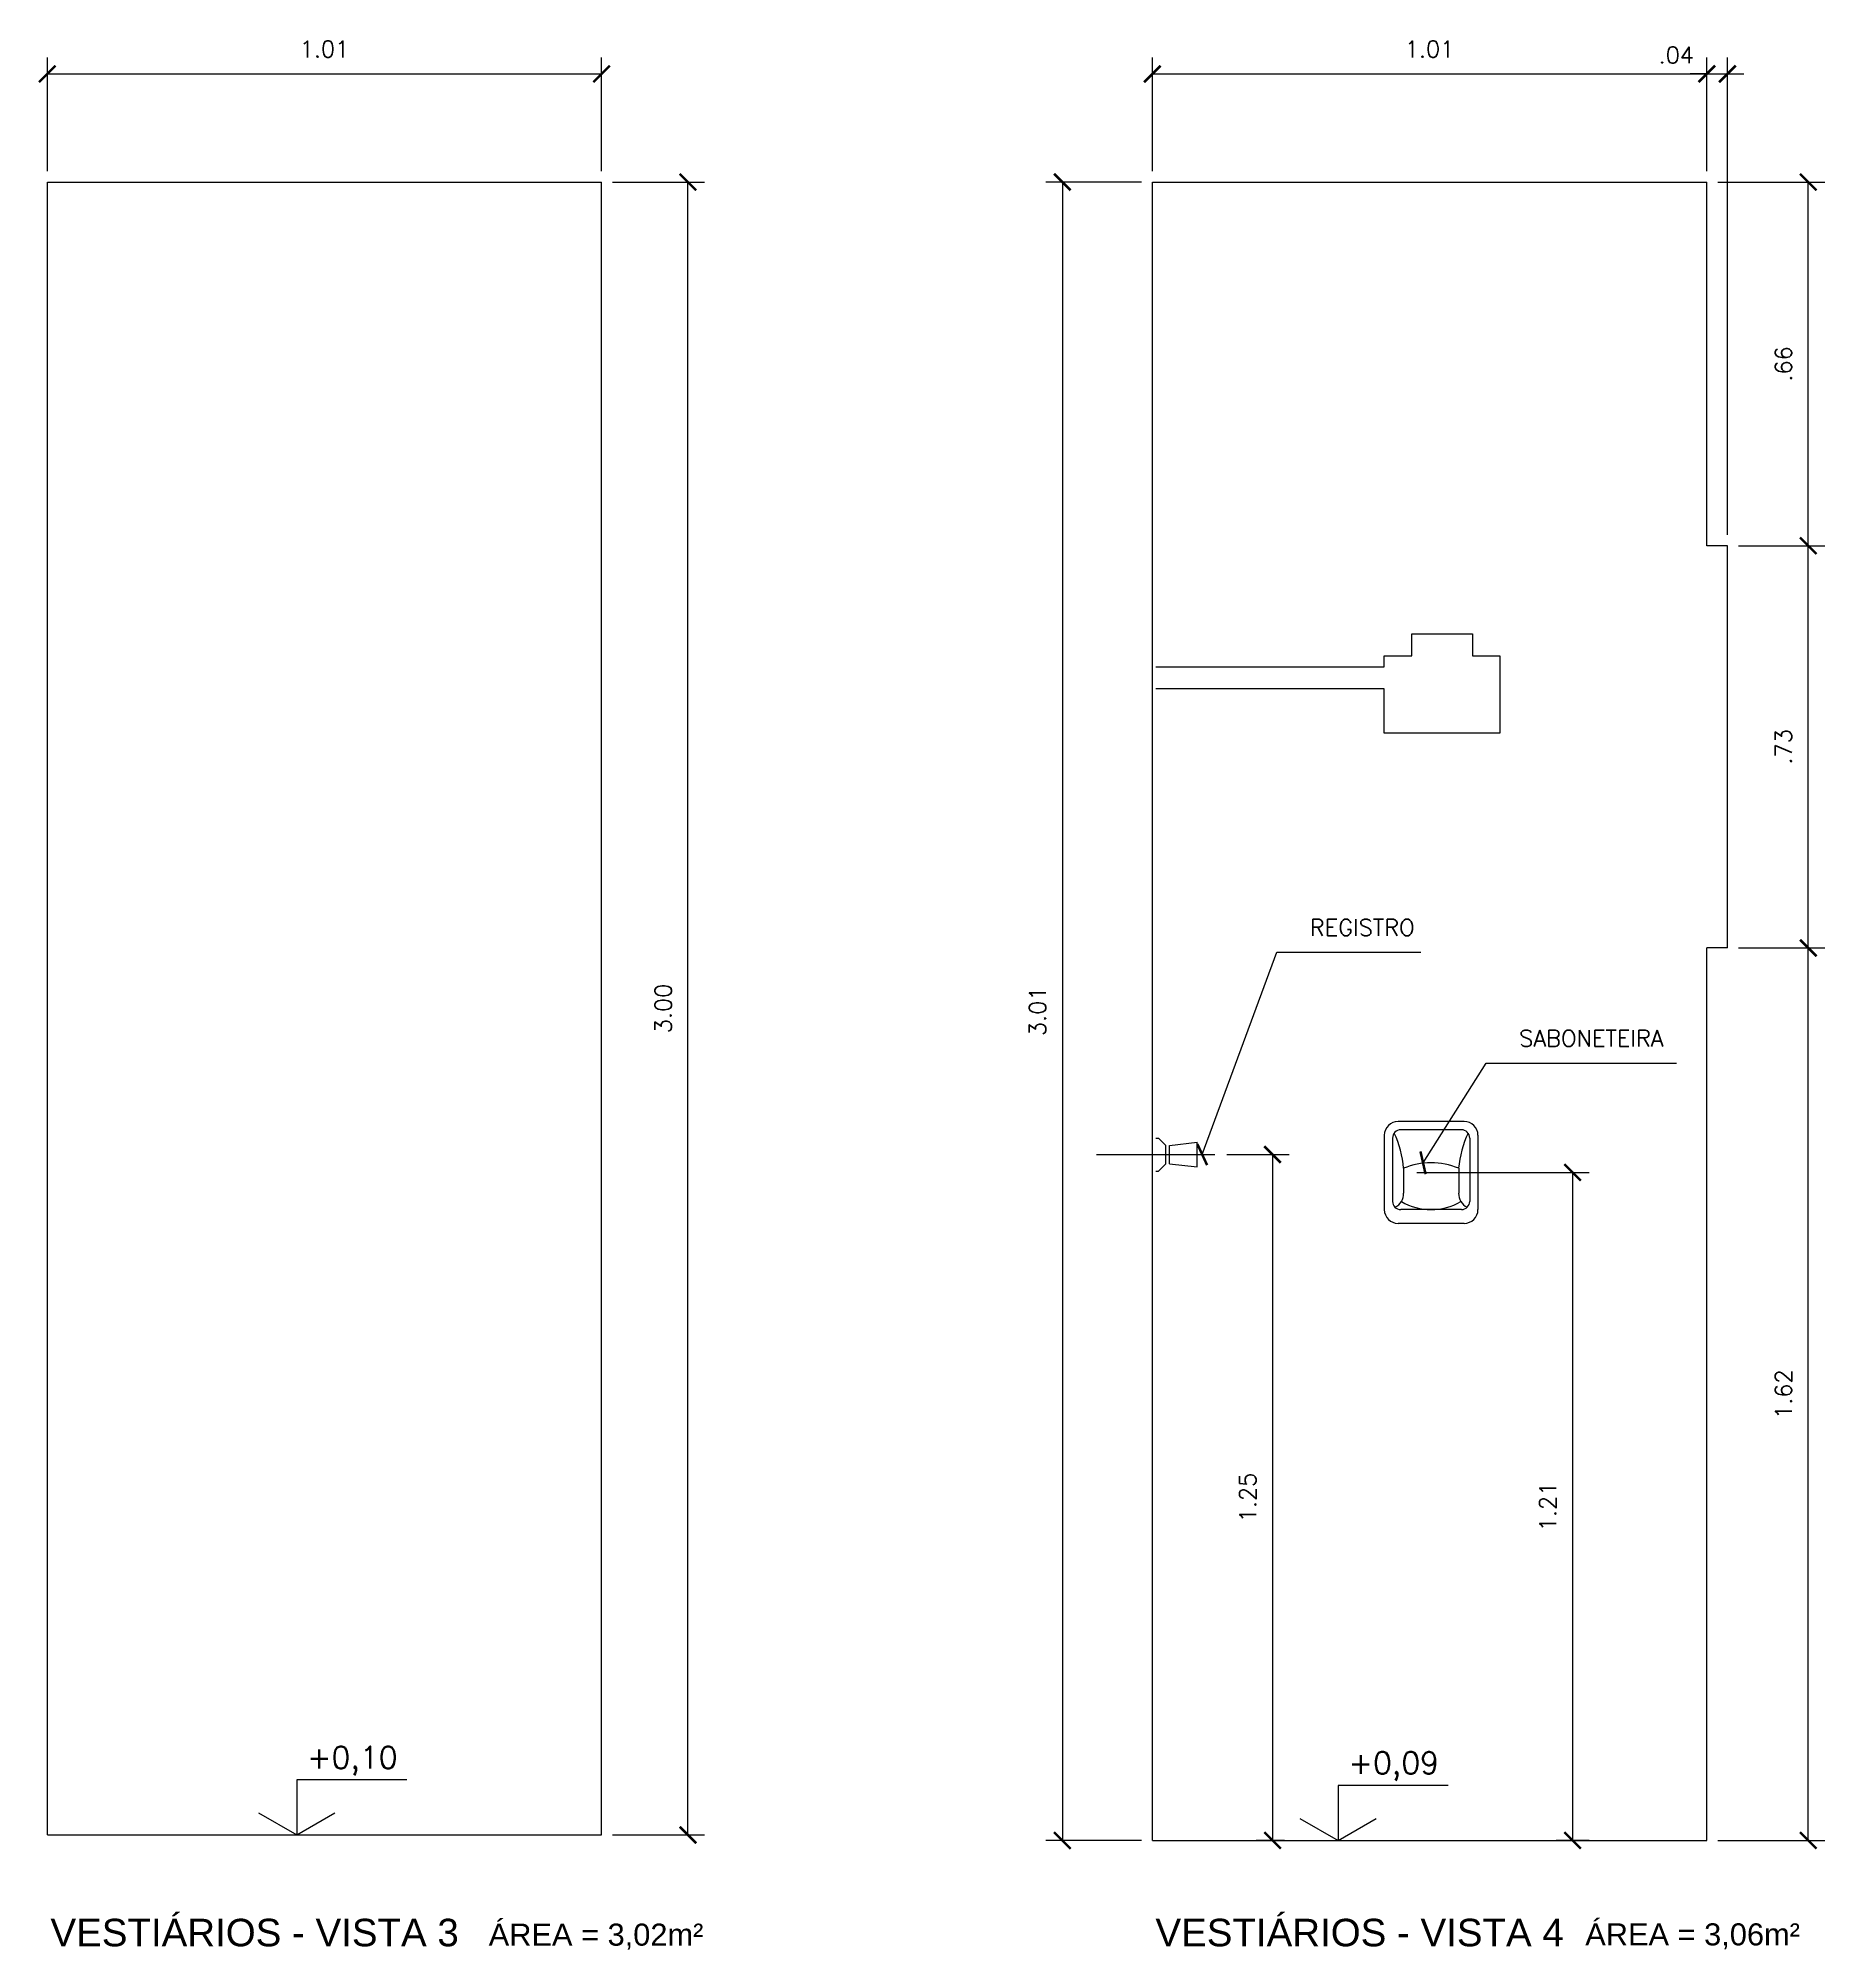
# Model space of a CAD drawing. Header units: millimetres. Extents: x 1 to 250, y 10 to 22.
# Drawn here: x 113.718 to 116.962, y 18.083 to 21.552 of the extents above; entities that cross this region are included whole.
import ezdxf

# ---------------------------------------------------------------- set-up
doc = ezdxf.new("R2010")
doc.units = ezdxf.units.MM
for name, color, linetype in [('COTAS', 1, 'Continuous'), ('NOTAS', 2, 'Continuous'), ('PEÇAS', 7, 'Continuous'), ('REVEST', 2, 'Continuous')]:
    doc.layers.add(name, color=color, linetype=linetype)
doc.styles.add('60-20', font='romans.shx', dxfattribs={"height": 0.03})
doc.styles.add('60-50', font='romans.shx', dxfattribs={"height": 0.075})
doc.styles.add('80-20', font='romans.shx', dxfattribs={"height": 0.04})
doc.styles.add('ARIAL', font='arial.ttf', dxfattribs={"height": 0.05})
doc.dimstyles.new('20', dxfattribs={"dimtxt": 0.1, "dimasz": 0.075, "dimexe": 0.075, "dimexo": 0.05, "dimgap": 0.075, "dimtad": 1, "dimzin": 4, "dimdsep": 46, "dimtxsty": '60-50', "dimblk1": 'ARCHTICK', "dimblk2": 'ARCHTICK', "dimsah": 1, "dimcen": 2.5, "dimclrt": 3, "dimadec": 0, "dimazin": 0, "dimtfac": 1, "dimtmove": 2, "dimatfit": 3, "dimldrblk": 'ARCHTICK', "dimfxl": 1, "dimarcsym": 0})

msp = doc.modelspace()

# ---------------------------------------------------------------- texts
at = {"layer": 'COTAS', "color": 3, "char_height": 0.03, "attachment_point": 4, "style": '60-20'}
for s, insert in [('REGISTRO', (116.0271, 19.938)), ('SABONETEIRA', (116.407, 19.7368))]:
    msp.add_mtext(s, dxfattribs=dict(at, insert=insert))
at = {"layer": 'NOTAS', "color": 3, "style": '80-20'}
for s, p in [('+0,10', (114.2063, 18.4117)), ('+0,09', (116.097, 18.4017))]:
    msp.add_text(s, height=0.04, dxfattribs=at).set_placement(p)
at = {"layer": 'NOTAS', "style": 'ARIAL'}
for s, height, p in [('VESTIÁRIOS - VISTA 3', 0.05, (113.7406, 18.0888)), ('VESTIÁRIOS - VISTA 4', 0.05, (115.7467, 18.0888)), ('ÁREA = 3,02m²', 0.04, (114.5362, 18.09)), ('ÁREA = 3,06m²', 0.04, (116.527, 18.0905))]:
    msp.add_text(s, height=height, dxfattribs=at).set_placement(p)

# ---------------------------------------------------------------- blocks, each defined once
blk = doc.blocks.new('_ARCHTICK')
at = {"color": 0, "linetype": 'ByBlock', "const_width": 0.15}
blk.add_lwpolyline([(-0.5, -0.5), (0.5, 0.5)], dxfattribs=at)
blk = doc.blocks.new('*D69')
at = {"color": 0, "linetype": 'ByBlock'}
for p, q in [((115.7411, 21.3109), (115.7411, 21.5173)), ((116.7476, 21.3109), (116.7476, 21.5173)), ((115.7411, 21.4873), (116.7476, 21.4873))]:
    blk.add_line(p, q, dxfattribs=at)
at = {"layer": 'DEFPOINTS', "color": 0, "linetype": 'ByBlock'}
for p in [(116.7476, 21.4873), (115.7411, 21.2909), (116.7476, 21.2909)]:
    blk.add_point(p, dxfattribs=at)
at = {"color": 0, "linetype": 'ByBlock', "xscale": 0.03, "yscale": 0.03, "zscale": 0.03, "rotation": 180}
blk.add_blockref('_ARCHTICK', (115.7411, 21.4873), dxfattribs=at)
at = {"color": 0, "linetype": 'ByBlock', "xscale": 0.03, "yscale": 0.03, "zscale": 0.03}
blk.add_blockref('_ARCHTICK', (116.7476, 21.4873), dxfattribs=at)
at = {"color": 3, "linetype": 'ByBlock', "insert": (116.2443, 21.5323), "char_height": 0.03, "attachment_point": 5, "style": '60-20'}
blk.add_mtext('1.01', dxfattribs=at)
blk = doc.blocks.new('*D112')
at = {"color": 0, "linetype": 'ByBlock'}
for p, q in [((116.7476, 21.3109), (116.7476, 21.5173)), ((116.7851, 20.6509), (116.7851, 21.5173)), ((116.7476, 21.4873), (116.7176, 21.4873)), ((116.7476, 21.4873), (116.7851, 21.4873)), ((116.7476, 21.4873), (116.7851, 21.4873)), ((116.7851, 21.4873), (116.8151, 21.4873))]:
    blk.add_line(p, q, dxfattribs=at)
at = {"layer": 'DEFPOINTS', "color": 0, "linetype": 'ByBlock'}
for p in [(116.7851, 21.4873), (116.7476, 21.2909), (116.7851, 20.6309)]:
    blk.add_point(p, dxfattribs=at)
at = {"color": 0, "linetype": 'ByBlock', "xscale": 0.03, "yscale": 0.03, "zscale": 0.03}
blk.add_blockref('_ARCHTICK', (116.7476, 21.4873), dxfattribs=at)
at = {"color": 0, "linetype": 'ByBlock', "xscale": 0.03, "yscale": 0.03, "zscale": 0.03, "rotation": 180}
blk.add_blockref('_ARCHTICK', (116.7851, 21.4873), dxfattribs=at)
at = {"color": 3, "linetype": 'ByBlock', "insert": (116.6923, 21.5216), "char_height": 0.03, "attachment_point": 5, "style": '60-20'}
blk.add_mtext('.04', dxfattribs=at)
blk = doc.blocks.new('*D196')
at = {"color": 0, "linetype": 'ByBlock'}
for p, q in [((116.8051, 19.9009), (116.9619, 19.9009)), ((116.9319, 18.2809), (116.9319, 19.9009)), ((116.7676, 18.2809), (116.9619, 18.2809))]:
    blk.add_line(p, q, dxfattribs=at)
at = {"layer": 'DEFPOINTS', "color": 0, "linetype": 'ByBlock'}
for p in [(116.7851, 19.9009), (116.9319, 19.9009), (116.7476, 18.2809)]:
    blk.add_point(p, dxfattribs=at)
at = {"color": 0, "linetype": 'ByBlock', "xscale": 0.03, "yscale": 0.03, "zscale": 0.03}
for p, rotation in [((116.9319, 19.9009), 90), ((116.9319, 18.2809), 270)]:
    blk.add_blockref('_ARCHTICK', p, dxfattribs=dict(at, rotation=rotation))
at = {"color": 3, "linetype": 'ByBlock', "insert": (116.8869, 19.0909), "char_height": 0.03, "attachment_point": 5, "rotation": 90, "style": '60-20'}
blk.add_mtext('1.62', dxfattribs=at)
blk = doc.blocks.new('*D197')
at = {"color": 0, "linetype": 'ByBlock'}
for p, q in [((116.8051, 20.6309), (116.9619, 20.6309)), ((116.9319, 19.9009), (116.9319, 20.6309))]:
    blk.add_line(p, q, dxfattribs=at)
at = {"layer": 'DEFPOINTS', "color": 0, "linetype": 'ByBlock'}
for p in [(116.7851, 20.6309), (116.9319, 20.6309), (116.7851, 19.9009)]:
    blk.add_point(p, dxfattribs=at)
at = {"color": 0, "linetype": 'ByBlock', "xscale": 0.03, "yscale": 0.03, "zscale": 0.03}
for p, rotation in [((116.9319, 20.6309), 90), ((116.9319, 19.9009), 270)]:
    blk.add_blockref('_ARCHTICK', p, dxfattribs=dict(at, rotation=rotation))
at = {"color": 3, "linetype": 'ByBlock', "insert": (116.8869, 20.2659), "char_height": 0.03, "attachment_point": 5, "rotation": 90, "style": '60-20'}
blk.add_mtext('.73', dxfattribs=at)
blk = doc.blocks.new('*D198')
at = {"color": 0, "linetype": 'ByBlock'}
for p, q in [((116.7676, 21.2909), (116.9619, 21.2909)), ((116.9319, 20.6309), (116.9319, 21.2909))]:
    blk.add_line(p, q, dxfattribs=at)
at = {"layer": 'DEFPOINTS', "color": 0, "linetype": 'ByBlock'}
for p in [(116.7476, 21.2909), (116.9319, 21.2909), (116.7851, 20.6309)]:
    blk.add_point(p, dxfattribs=at)
at = {"color": 0, "linetype": 'ByBlock', "xscale": 0.03, "yscale": 0.03, "zscale": 0.03}
for p, rotation in [((116.9319, 21.2909), 90), ((116.9319, 20.6309), 270)]:
    blk.add_blockref('_ARCHTICK', p, dxfattribs=dict(at, rotation=rotation))
at = {"color": 3, "linetype": 'ByBlock', "insert": (116.8869, 20.9609), "char_height": 0.03, "attachment_point": 5, "rotation": 90, "style": '60-20'}
blk.add_mtext('.66', dxfattribs=at)
blk = doc.blocks.new('*D199')
at = {"color": 0, "linetype": 'ByBlock'}
for p, q in [((115.7211, 21.2909), (115.5477, 21.2909)), ((115.5777, 21.2909), (115.5777, 18.2809)), ((115.7211, 18.2809), (115.5477, 18.2809))]:
    blk.add_line(p, q, dxfattribs=at)
at = {"layer": 'DEFPOINTS', "color": 0, "linetype": 'ByBlock'}
for p in [(115.7411, 21.2909), (115.5777, 18.2809), (115.7411, 18.2809)]:
    blk.add_point(p, dxfattribs=at)
at = {"color": 0, "linetype": 'ByBlock', "xscale": 0.03, "yscale": 0.03, "zscale": 0.03}
for p, rotation in [((115.5777, 21.2909), 90), ((115.5777, 18.2809), 270)]:
    blk.add_blockref('_ARCHTICK', p, dxfattribs=dict(at, rotation=rotation))
at = {"color": 3, "linetype": 'ByBlock', "insert": (115.5327, 19.7859), "char_height": 0.03, "attachment_point": 5, "rotation": 90, "style": '60-20'}
blk.add_mtext('3.01', dxfattribs=at)
blk = doc.blocks.new('*D339')
at = {"color": 0, "linetype": 'ByBlock'}
for p, q in [((207.0575, 19.4934), (207.37, 19.4934)), ((207.34, 19.4934), (207.34, 18.2809)), ((207.3704, 18.2809), (207.31, 18.2809))]:
    blk.add_line(p, q, dxfattribs=at)
at = {"layer": 'DEFPOINTS', "color": 0, "linetype": 'ByBlock'}
for p in [(207.0375, 19.4934), (207.34, 18.2809), (207.3904, 18.2809)]:
    blk.add_point(p, dxfattribs=at)
at = {"color": 0, "linetype": 'ByBlock', "xscale": 0.03, "yscale": 0.03, "zscale": 0.03}
for p, rotation in [((207.34, 19.4934), 90), ((207.34, 18.2809), 270)]:
    blk.add_blockref('_ARCHTICK', p, dxfattribs=dict(at, rotation=rotation))
at = {"color": 3, "linetype": 'ByBlock', "insert": (207.295, 18.8871), "char_height": 0.03, "attachment_point": 5, "rotation": 90, "style": '60-20'}
blk.add_mtext('1.21', dxfattribs=at)
blk = doc.blocks.new('*D340')
at = {"color": 0, "linetype": 'ByBlock'}
for p, q in [((206.7123, 19.5259), (206.8253, 19.5259)), ((206.7953, 19.5259), (206.7953, 18.2809)), ((206.8167, 18.2809), (206.7653, 18.2809))]:
    blk.add_line(p, q, dxfattribs=at)
at = {"layer": 'DEFPOINTS', "color": 0, "linetype": 'ByBlock'}
for p in [(206.6923, 19.5259), (206.7953, 18.2809), (206.8367, 18.2809)]:
    blk.add_point(p, dxfattribs=at)
at = {"color": 0, "linetype": 'ByBlock', "xscale": 0.03, "yscale": 0.03, "zscale": 0.03}
for p, rotation in [((206.7953, 19.5259), 90), ((206.7953, 18.2809), 270)]:
    blk.add_blockref('_ARCHTICK', p, dxfattribs=dict(at, rotation=rotation))
at = {"color": 3, "linetype": 'ByBlock', "insert": (206.7503, 18.9034), "char_height": 0.03, "attachment_point": 5, "rotation": 90, "style": '60-20'}
blk.add_mtext('1.25', dxfattribs=at)
blk = doc.blocks.new('*D68')
at = {"color": 0, "linetype": 'ByBlock'}
for p, q in [((113.7349, 21.3109), (113.7349, 21.5173)), ((114.7411, 21.3109), (114.7411, 21.5173)), ((113.7349, 21.4873), (114.7411, 21.4873))]:
    blk.add_line(p, q, dxfattribs=at)
at = {"layer": 'DEFPOINTS', "color": 0, "linetype": 'ByBlock'}
for p in [(114.7411, 21.4873), (113.7349, 21.2909), (114.7411, 21.2909)]:
    blk.add_point(p, dxfattribs=at)
at = {"color": 0, "linetype": 'ByBlock', "xscale": 0.03, "yscale": 0.03, "zscale": 0.03, "rotation": 180}
blk.add_blockref('_ARCHTICK', (113.7349, 21.4873), dxfattribs=at)
at = {"color": 0, "linetype": 'ByBlock', "xscale": 0.03, "yscale": 0.03, "zscale": 0.03}
blk.add_blockref('_ARCHTICK', (114.7411, 21.4873), dxfattribs=at)
at = {"color": 3, "linetype": 'ByBlock', "insert": (114.238, 21.5323), "char_height": 0.03, "attachment_point": 5, "style": '60-20'}
blk.add_mtext('1.01', dxfattribs=at)
blk = doc.blocks.new('*D195')
at = {"color": 0, "linetype": 'ByBlock'}
for p, q in [((114.7611, 21.2909), (114.928, 21.2909)), ((114.898, 18.2909), (114.898, 21.2909)), ((114.7611, 18.2909), (114.928, 18.2909))]:
    blk.add_line(p, q, dxfattribs=at)
at = {"layer": 'DEFPOINTS', "color": 0, "linetype": 'ByBlock'}
for p in [(114.7411, 21.2909), (114.898, 21.2909), (114.7411, 18.2909)]:
    blk.add_point(p, dxfattribs=at)
at = {"color": 0, "linetype": 'ByBlock', "xscale": 0.03, "yscale": 0.03, "zscale": 0.03}
for p, rotation in [((114.898, 21.2909), 90), ((114.898, 18.2909), 270)]:
    blk.add_blockref('_ARCHTICK', p, dxfattribs=dict(at, rotation=rotation))
at = {"color": 3, "linetype": 'ByBlock', "insert": (114.853, 19.7909), "char_height": 0.03, "attachment_point": 5, "rotation": 90, "style": '60-20'}
blk.add_mtext('3.00', dxfattribs=at)

# ---------------------------------------------------------------- dimensions: what is measured, and where the dimension line sits
at = {"layer": 'COTAS'}
for base, p1, p2, picture, middle in [((114.7411, 21.4873), (113.7349, 21.2909), (114.7411, 21.2909), '*D68', (114.238, 21.5323)), ((116.7476, 21.4873), (115.7411, 21.2909), (116.7476, 21.2909), '*D69', (116.2443, 21.5323))]:
    dim = msp.add_linear_dim(base=base, p1=p1, p2=p2, dimstyle='20', override={"dimtxt": 0.02, "dimasz": 0.03, "dimexe": 0.03, "dimexo": 0.02, "dimgap": 0.03, "dimtxsty": '60-20'}, dxfattribs=at)
    dim.commit()
    dim.dimension.update_dxf_attribs({"geometry": picture, "text_midpoint": middle})
dim = msp.add_linear_dim(base=(116.7851, 21.4873), p1=(116.7476, 21.2909), p2=(116.7851, 20.6309), dimstyle='20', override={"dimtxt": 0.02, "dimasz": 0.03, "dimexe": 0.03, "dimexo": 0.02, "dimgap": 0.03, "dimtxsty": '60-20'}, dxfattribs=at)
dim.commit()
dim.dimension.update_dxf_attribs({"geometry": '*D112', "text_midpoint": (116.6923, 21.5216), "dimtype": 160})
for base, p1, p2, override, picture, middle in [((114.898, 21.2909), (114.7411, 18.2909), (114.7411, 21.2909), {"dimtxt": 0.02, "dimasz": 0.03, "dimexe": 0.03, "dimexo": 0.02, "dimgap": 0.03, "dimtxsty": '60-20'}, '*D195', (114.853, 19.7909)), ((115.5777, 18.2809), (115.7411, 21.2909), (115.7411, 18.2809), {"dimtxt": 0.02, "dimasz": 0.03, "dimexe": 0.03, "dimexo": 0.02, "dimgap": 0.03, "dimtxsty": '60-20'}, '*D199', (115.5327, 19.7859)), ((116.9319, 21.2909), (116.7851, 20.6309), (116.7476, 21.2909), {"dimtxt": 0.02, "dimasz": 0.03, "dimexe": 0.03, "dimexo": 0.02, "dimgap": 0.03, "dimtxsty": '60-20', "dimse1": 1}, '*D198', (116.8869, 20.9609)), ((116.9319, 20.6309), (116.7851, 19.9009), (116.7851, 20.6309), {"dimtxt": 0.02, "dimasz": 0.03, "dimexe": 0.03, "dimexo": 0.02, "dimgap": 0.03, "dimtxsty": '60-20', "dimse1": 1}, '*D197', (116.8869, 20.2659)), ((116.9319, 19.9009), (116.7476, 18.2809), (116.7851, 19.9009), {"dimtxt": 0.02, "dimasz": 0.03, "dimexe": 0.03, "dimexo": 0.02, "dimgap": 0.03, "dimtxsty": '60-20'}, '*D196', (116.8869, 19.0909))]:
    dim = msp.add_linear_dim(base=base, p1=p1, p2=p2, angle=90, dimstyle='20', override=override, dxfattribs=at)
    dim.commit()
    dim.dimension.update_dxf_attribs({"geometry": picture, "text_midpoint": middle})
for base, p1, p2, picture, middle, set_off in [((115.9592948603, 18.2808657796), (115.856300778, 19.5258657796), (116.0007368718, 18.2808657796), '*D340', (115.9142948603, 18.9033657796), (-90.8359778157, 0)), ((116.504, 18.2809), (116.2015, 19.4934), (116.5544, 18.2809), '*D339', (116.459, 18.8871), (-90.836, 0))]:
    dim = msp.add_linear_dim(base=base, p1=p1, p2=p2, angle=90, dimstyle='20', override={"dimtxt": 0.02, "dimasz": 0.03, "dimexe": 0.03, "dimexo": 0.02, "dimgap": 0.03, "dimtxsty": '60-20'}, dxfattribs=at)
    dim.commit()
    dim.dimension.update_dxf_attribs({"geometry": picture, "text_midpoint": middle, "insert": set_off})

# ---------------------------------------------------------------- linework, layer by layer
at = {"layer": 'NOTAS'}
for points in [[(114.3876, 18.3909), (114.1876, 18.3909), (114.1876, 18.2909)], [(116.2784, 18.3809), (116.0784, 18.3809), (116.0784, 18.2809)]]:
    msp.add_lwpolyline(points, dxfattribs=at)
at = {"layer": 'NOTAS', "color": 3}
for points in [[(114.1183, 18.3309), (114.1876, 18.2909), (114.2569, 18.3309)], [(116.0091, 18.3209), (116.0784, 18.2809), (116.1477, 18.3209)]]:
    msp.add_lwpolyline(points, dxfattribs=at)
at = {"layer": 'PEÇAS'}
for p, q in [((116.3072, 19.5859), (116.1872, 19.5859)), ((115.7472, 19.5559), (115.7522, 19.5559)), ((115.7522, 19.5559), (115.7654, 19.5426)), ((115.7654, 19.5091), (115.7654, 19.5426)), ((115.7722, 19.5426), (115.8222, 19.5484)), ((115.7722, 19.5091), (115.7722, 19.5426)), ((115.8222, 19.5034), (115.8222, 19.5484)), ((116.1622, 19.5609), (116.1622, 19.4259)), ((116.3322, 19.5609), (116.3322, 19.4259)), ((115.7522, 19.4959), (115.7654, 19.5091)), ((115.7722, 19.5091), (115.8222, 19.5034)), ((115.7472, 19.4959), (115.7522, 19.4959)), ((116.3072, 19.4009), (116.1872, 19.4009))]:
    msp.add_line(p, q, dxfattribs=at)
at = {"layer": 'PEÇAS', "color": 8}
for p, q in [((116.3022, 19.5709), (116.1922, 19.5709)), ((116.1772, 19.5559), (116.1772, 19.4409)), ((116.3172, 19.5559), (116.3172, 19.4409)), ((115.6398, 19.5259), (115.8546, 19.5259)), ((116.1972, 19.5009), (116.1972, 19.4559)), ((116.2972, 19.5009), (116.2972, 19.4559)), ((116.3022, 19.4259), (116.1922, 19.4259))]:
    msp.add_line(p, q, dxfattribs=at)
at = {"layer": 'PEÇAS'}
msp.add_lwpolyline([(115.7472, 20.4109), (116.1622, 20.4109), (116.1622, 20.4309), (116.2122, 20.4309), (116.2122, 20.4709), (116.3222, 20.4709), (116.3222, 20.4309), (116.3722, 20.4309), (116.3722, 20.2909), (116.1622, 20.2909), (116.1622, 20.3709), (115.7472, 20.3709)], dxfattribs=at)
for centre, start, end in [((116.1872, 19.5609), 90, 180), ((116.3072, 19.5609), 0, 90), ((116.1872, 19.4259), 180, 270), ((116.3072, 19.4259), 270, 0)]:
    msp.add_arc(centre, 0.025, start, end, dxfattribs=at)
at = {"layer": 'PEÇAS', "color": 8}
for centre, radius, start, end in [((116.1922, 19.5559), 0.015, 90, 180), ((116.3022, 19.5559), 0.015, 0, 90), ((116.0149, 19.4864), 0.1829, 4.5376, 25.3737), ((116.4795, 19.4864), 0.1829, 154.6263, 175.4624), ((116.2472, 19.3809), 0.13, 67.3801, 112.6199), ((116.1922, 19.4409), 0.015, 180, 270), ((116.1707, 19.4544), 0.0265, 294.1513, 3.1261), ((116.2472, 19.5313), 0.1054, 239.3037, 300.6963), ((116.3236, 19.4544), 0.0265, 176.8739, 245.8487), ((116.3022, 19.4409), 0.015, 270, 0)]:
    msp.add_arc(centre, radius, start, end, dxfattribs=at)
at = {"layer": 'REVEST'}
for p, q in [((113.7349, 18.2909), (113.7349, 21.2909)), ((113.7349, 21.2909), (114.7411, 21.2909)), ((114.7411, 18.2909), (114.7411, 21.2909)), ((115.7411, 18.2809), (115.7411, 21.2909)), ((115.7411, 21.2909), (116.7476, 21.2909)), ((116.7476, 20.6309), (116.7476, 21.2909)), ((116.7851, 20.6309), (116.7476, 20.6309)), ((116.7851, 19.9009), (116.7851, 20.6309)), ((116.7476, 18.2809), (116.7476, 19.9009)), ((116.7851, 19.9009), (116.7476, 19.9009)), ((113.7349, 18.2909), (114.7411, 18.2909)), ((115.7411, 18.2809), (116.7476, 18.2809))]:
    msp.add_line(p, q, dxfattribs=at)

msp.set_redraw_order([(e.dxf.handle, doc.entitydb.next_handle()) for e in msp.query("TEXT MTEXT ATTDEF DIMENSION ARC_DIMENSION")])  # texts and dimensions are drawn at this point

# ---------------------------------------------------------------- leaders
at = {"layer": 'COTAS', "annotation_type": 0, "has_hookline": 1, "hookline_direction": 0}
for points, text_width in [([(115.8316, 19.5259), (115.9671, 19.893), (115.9971, 19.893)], 0.2014), ([(116.2325, 19.5109), (116.347, 19.6918), (116.377, 19.6918)], 0.2857)]:
    msp.add_leader(points, dimstyle='20', override={"dimtxt": 0.02, "dimasz": 0.03, "dimexe": 0.03, "dimexo": 0.02, "dimgap": 0.03, "dimtxsty": '60-20'}, dxfattribs=dict(at, text_width=text_width))

doc.saveas('drawing.dxf')
